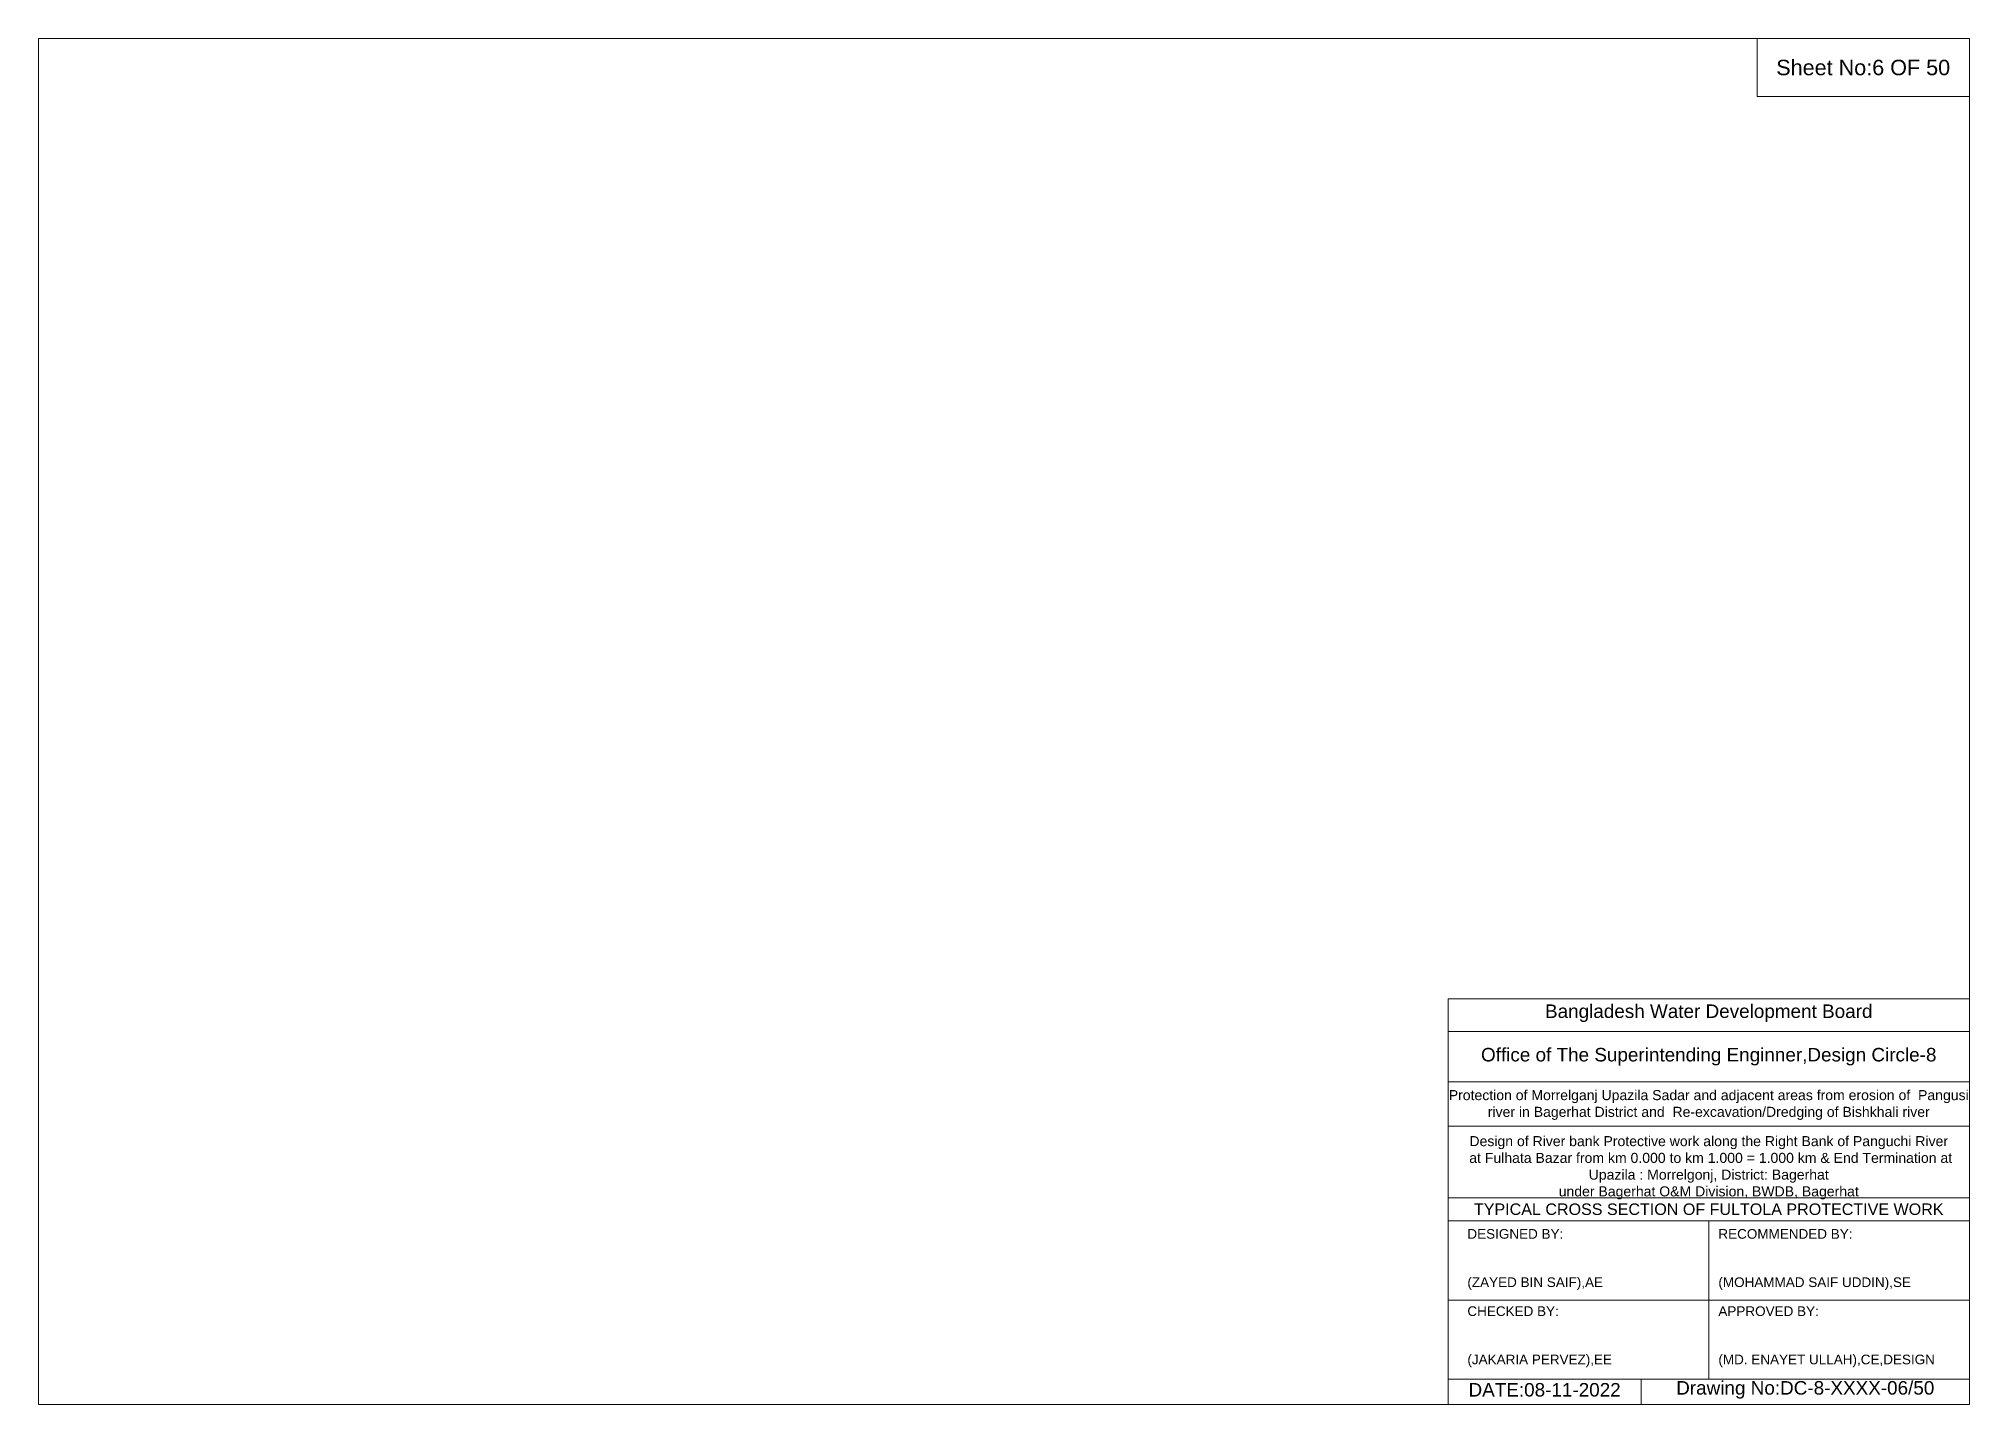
# Model space of a CAD drawing. Header units: inches. Extents: x 89000 to 322785, y -7193 to 1854.
# Drawn here: x 192750 to 202750, y -5217 to 1854 of the extents above; entities that cross this region are included whole.
import ezdxf

# ---------------------------------------------------------------- set-up
doc = ezdxf.new("R2010")
doc.units = ezdxf.units.IN
doc.header["$LTSCALE"] = 7
doc.header["$MEASUREMENT"] = 0
doc.layers.add('Cross Section Labels', color=7, linetype='Continuous', lineweight=9)
doc.styles.get("Standard").update_dxf_attribs({"font": 'arial.ttf'})

msp = doc.modelspace()

# ---------------------------------------------------------------- texts
at = {"layer": 'Cross Section Labels', "attachment_point": 5}
for s, insert, char_height in [('Sheet No:6 OF 50', (202200, 1703.98568), 80), ('Bangladesh Water Development Board', (201400, -3192.01432), 70), ('Office of The Superintending Enginner,Design Circle-8', (201400, -3417.01432), 70)]:
    msp.add_mtext(s, dxfattribs=dict(at, insert=insert, char_height=char_height))
at = {"layer": 'Cross Section Labels'}
for s, insert, char_height, width, attachment_point in [('Protection of Morrelganj Upazila Sadar and adjacent areas from erosion of  Pangusi river in Bagerhat District and  Re-excavation/Dredging of Bishkhali river', (201400, -3667.01432), 52, 2700, 5), ('Design of River bank Protective work along the Right Bank of Panguchi River^J at Fulhata Bazar from km 0.000 to km 1.000 = 1.000 km & End Termination at Upazila : Morrelgonj, District: Bagerhat ^Junder Bagerhat O&M Division, BWDB, Bagerhat', (201400, -3992.01432), 52, 2700, 5), ('TYPICAL CROSS SECTION OF FULTOLA PROTECTIVE WORK', (201400, -4207.01432), 59.5765532, 2800, 5), ('DESIGNED BY:^J^J^J(ZAYED BIN SAIF),AE', (200150, -4467.01432), 50, 1400, 4), ('RECOMMENDED BY:^J^J^J(MOHAMMAD SAIF UDDIN),SE', (201450, -4467.01432), 50, 1400, 4), ('CHECKED BY:^J^J^J(JAKARIA PERVEZ),EE', (200150, -4867.01432), 50, 1400, 4), ('APPROVED BY:^J^J^J(MD. ENAYET ULLAH),CE,DESIGN', (201450, -4867.01432), 50, 1400, 4), ('Drawing No:DC-8-XXXX-06/50', (201900, -5142.01432), 70, 2200, 5), ('DATE:08-11-2022', (200550, -5142.01432), 70, 1400, 5)]:
    msp.add_mtext(s, dxfattribs=dict(at, insert=insert, char_height=char_height, width=width, attachment_point=attachment_point))

# ---------------------------------------------------------------- linework, layer by layer
at = {"layer": 'Cross Section Labels'}
for points in [[(192750, 1853.98568), (202750, 1853.98568), (202750, -5217.01432), (192750, -5217.01432)], [(201650, 1853.98568), (202750, 1853.98568), (202750, 1553.98568), (201650, 1553.98568)]]:
    msp.add_lwpolyline(points, close=True, dxfattribs=at)
for points in [[(200050, -5217.01432), (200050, -3117.01432), (202750, -3117.01432)], [(200050, -3287.01432), (202750, -3287.01432)], [(200050, -3547.01432), (202750, -3547.01432)], [(200050, -3777.01432), (202750, -3777.01432)], [(200050, -4147.01432), (202750, -4147.01432)], [(200050, -4267.01432), (202750, -4267.01432)], [(201400, -4267.01432), (201400, -5087.01432)], [(200050, -4677.01432), (202750, -4677.01432)], [(200050, -5087.01432), (202750, -5087.01432)], [(201050, -5087.01432), (201050, -5217.01432)]]:
    msp.add_lwpolyline(points, dxfattribs=at)

msp.set_redraw_order([(e.dxf.handle, doc.entitydb.next_handle()) for e in msp.query("TEXT MTEXT ATTDEF DIMENSION ARC_DIMENSION")])  # texts and dimensions are drawn at this point

doc.saveas('drawing.dxf')
